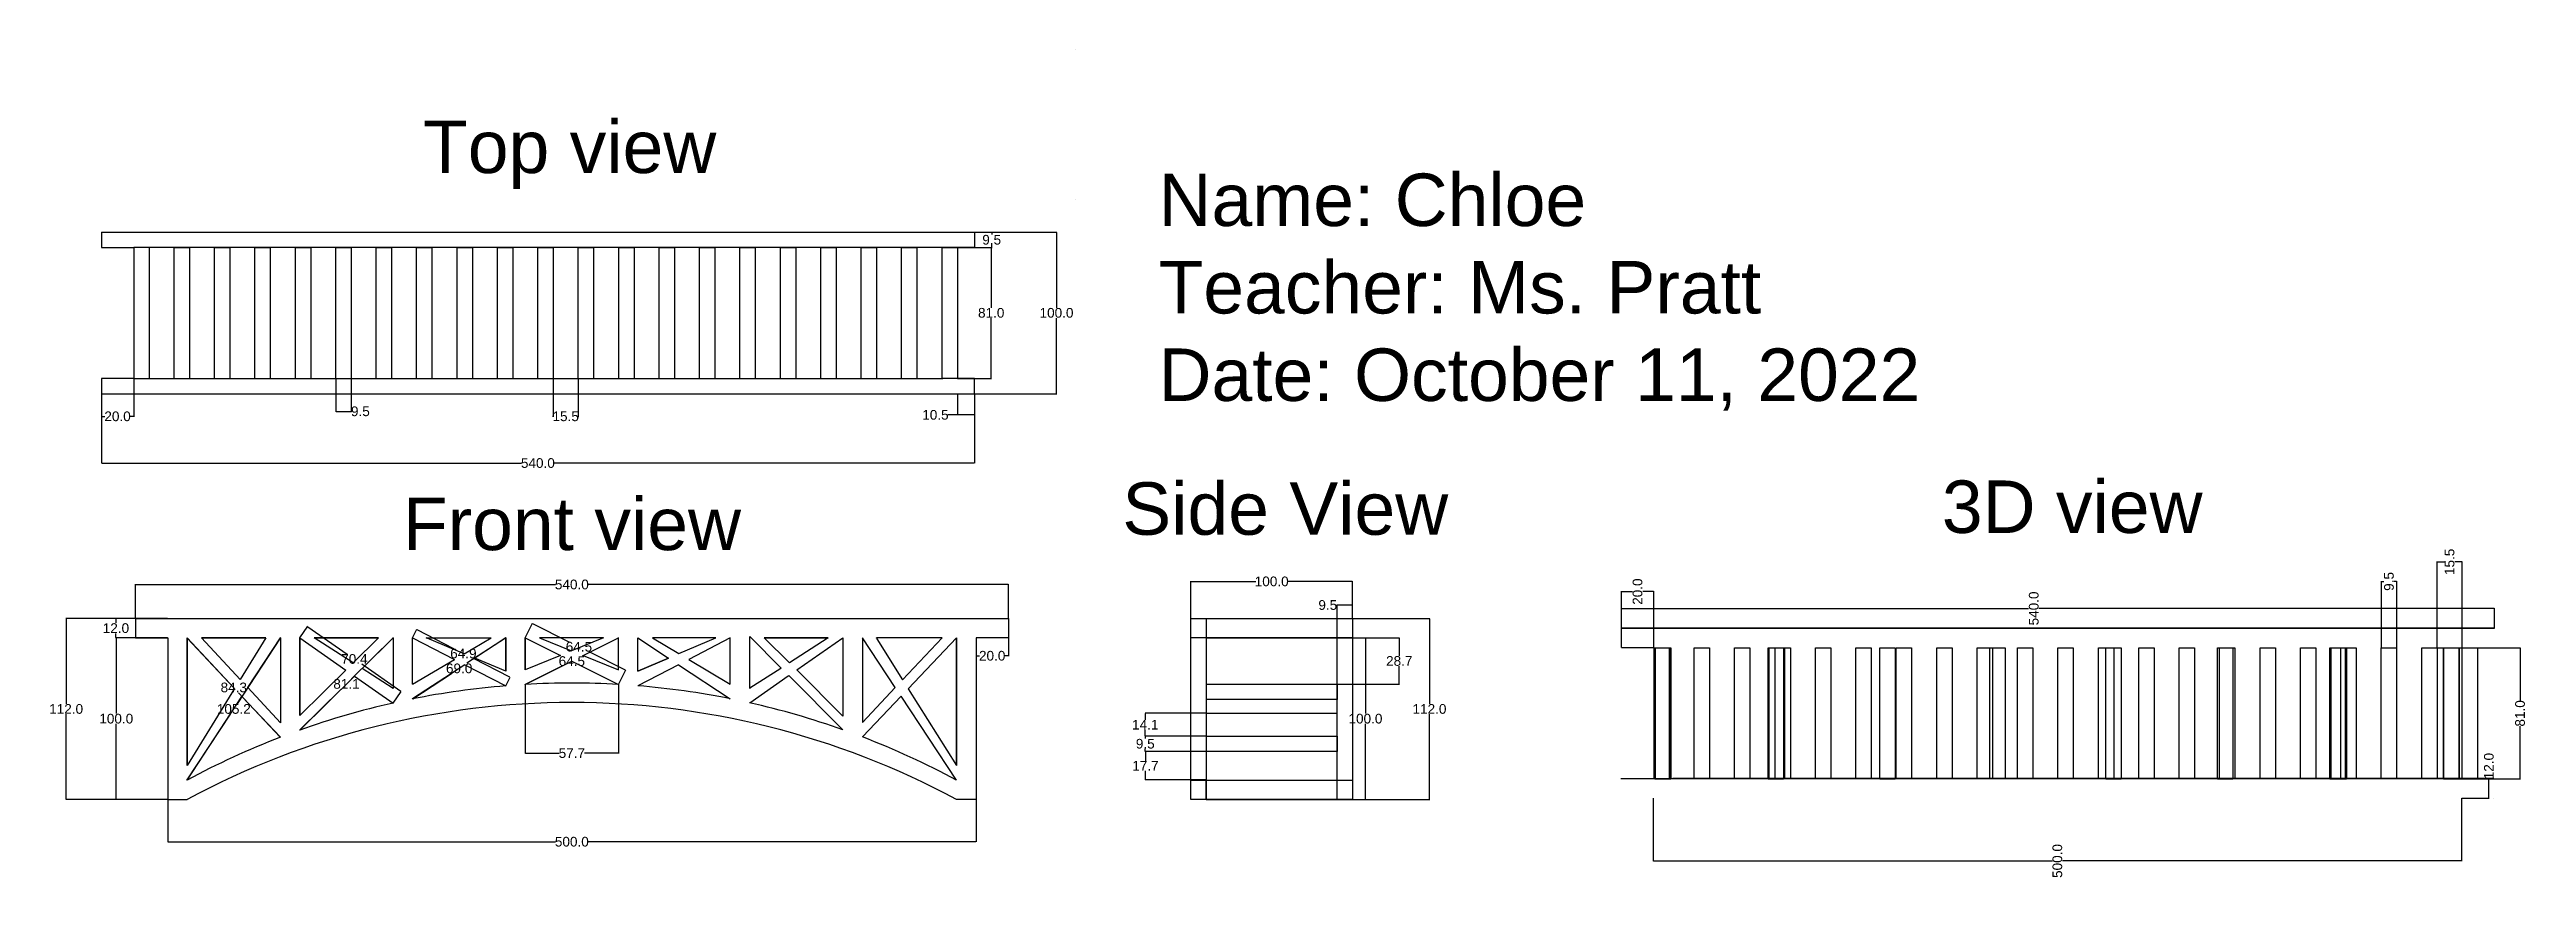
# Model space of a CAD drawing. Header units: millimetres. Extents: x -3 to 1529, y 2 to 514.
import ezdxf

# ---------------------------------------------------------------- set-up
doc = ezdxf.new("R2010")
doc.units = ezdxf.units.MM
doc.header["$MEASUREMENT"] = 0
for name, color, linetype in [('2d', 221, 'Continuous'), ('3d', 151, 'Continuous'), ('dimensions', 7, 'Continuous')]:
    doc.layers.add(name, color=color, linetype=linetype)
doc.styles.get("Standard").update_dxf_attribs({"font": 'Arial.ttf'})
doc.dimstyles.get("Standard").update_dxf_attribs({"dimtxt": 6, "dimasz": 0.18, "dimexe": 0.18, "dimexo": 0.0625, "dimgap": 0.09, "dimtad": 0, "dimtih": 1, "dimtoh": 1, "dimdec": 1, "dimzin": 0, "dimdsep": 46, "dimtxsty": 'Standard', "dimcen": 0.09, "dimadec": 0, "dimazin": 0, "dimtfac": 1, "dimtdec": 1, "dimtofl": 0, "dimtmove": 0, "dimatfit": 3, "dimfxl": 1, "dimtolj": 1, "dimtzin": 0, "dimarcsym": 0})

msp = doc.modelspace()

# ---------------------------------------------------------------- texts
at = {"layer": '2d'}
for s, p in [('Top view', (227.96, 437.49)), ('Side View', (660.5, 213.77)), ('Front view', (215.55, 204.28))]:
    msp.add_text(s, height=32.45, dxfattribs=at).set_placement(p)
at = {"layer": '3d'}
msp.add_text('3D view', height=32.45, dxfattribs=at).set_placement((1167.44, 214.89))
at = {"layer": '3d', "insert": (682.91, 437.17), "char_height": 32.4502, "attachment_point": 1}
msp.add_mtext_dynamic_manual_height_columns('Name: Chloe\\PTeacher: Ms. Pratt^JDate: October 11, 2022', width=518.6699, gutter_width=162.25, heights=[0], dxfattribs=at)

# ---------------------------------------------------------------- blocks, each defined once
blk = doc.blocks.new('*D1')
at = {"layer": 'Defpoints', "color": 0, "transparency": 16777216}
for p in [(569, 401), (569, 391.5), (579.7, 391.5)]:
    blk.add_point(p, dxfattribs=at)
at = {"layer": 'dimensions', "color": 0, "lineweight": -2, "transparency": 16777216}
for p, q in [((569.1, 401), (579.9, 401)), ((579.7, 400.8), (579.7, 399.4)), ((569.1, 391.5), (579.9, 391.5)), ((579.7, 391.7), (579.7, 393.1))]:
    blk.add_line(p, q, dxfattribs=at)
at = {"layer": 'dimensions', "color": 0, "transparency": 16777216}
for points in [[(579.6, 400.8), (579.7, 400.8), (579.7, 401)], [(579.6, 391.7), (579.7, 391.7), (579.7, 391.5)]]:
    blk.add_solid(points, dxfattribs=at)
at = {"layer": 'dimensions', "color": 0, "transparency": 16777216, "insert": (579.7, 396.2), "char_height": 6, "attachment_point": 5}
blk.add_mtext('\\A1;9.5', dxfattribs=at)
blk = doc.blocks.new('*D2')
at = {"layer": 'Defpoints', "color": 0, "transparency": 16777216}
for p in [(558.5, 391.5), (558.5, 310.5), (579.4, 310.5)]:
    blk.add_point(p, dxfattribs=at)
at = {"layer": 'dimensions', "color": 0, "lineweight": -2, "transparency": 16777216}
for p, q in [((558.6, 391.5), (579.6, 391.5)), ((579.4, 391.3), (579.4, 354.1)), ((579.4, 310.7), (579.4, 347.8)), ((558.6, 310.5), (579.6, 310.5))]:
    blk.add_line(p, q, dxfattribs=at)
at = {"layer": 'dimensions', "color": 0, "transparency": 16777216}
for points in [[(579.4, 391.3), (579.5, 391.3), (579.4, 391.5)], [(579.4, 310.7), (579.5, 310.7), (579.4, 310.5)]]:
    blk.add_solid(points, dxfattribs=at)
at = {"layer": 'dimensions', "color": 0, "transparency": 16777216, "insert": (579.4, 351), "char_height": 6, "attachment_point": 5}
blk.add_mtext('\\A1;81.0', dxfattribs=at)
blk = doc.blocks.new('*D3')
at = {"layer": 'Defpoints', "color": 0, "transparency": 16777216}
for p in [(569, 401), (569, 301), (619.8, 301)]:
    blk.add_point(p, dxfattribs=at)
at = {"layer": 'dimensions', "color": 0, "lineweight": -2, "transparency": 16777216}
for p, q in [((569.1, 401), (620, 401)), ((619.8, 400.8), (619.8, 354.1)), ((619.8, 301.2), (619.8, 347.8)), ((569.1, 301), (620, 301))]:
    blk.add_line(p, q, dxfattribs=at)
at = {"layer": 'dimensions', "color": 0, "transparency": 16777216}
for points in [[(619.8, 400.8), (619.9, 400.8), (619.8, 401)], [(619.8, 301.2), (619.9, 301.2), (619.8, 301)]]:
    blk.add_solid(points, dxfattribs=at)
at = {"layer": 'dimensions', "color": 0, "transparency": 16777216, "insert": (619.8, 351), "char_height": 6, "attachment_point": 5}
blk.add_mtext('\\A1;100.0', dxfattribs=at)
blk = doc.blocks.new('*D4')
at = {"layer": 'Defpoints', "color": 0, "transparency": 16777216}
for p in [(558.5, 301), (569, 301), (569, 287.9)]:
    blk.add_point(p, dxfattribs=at)
at = {"layer": 'dimensions', "color": 0, "lineweight": -2, "transparency": 16777216}
for p, q in [((558.5, 300.9), (558.5, 287.7)), ((569, 300.9), (569, 287.7)), ((558.5, 287.9), (552.6, 287.9)), ((568.8, 287.9), (558.7, 287.9))]:
    blk.add_line(p, q, dxfattribs=at)
at = {"layer": 'dimensions', "color": 0, "transparency": 16777216}
for points in [[(558.7, 287.9), (558.7, 287.9), (558.5, 287.9)], [(568.8, 287.9), (568.8, 287.9), (569, 287.9)]]:
    blk.add_solid(points, dxfattribs=at)
at = {"layer": 'dimensions', "color": 0, "transparency": 16777216, "insert": (544.9, 287.9), "char_height": 6, "attachment_point": 5}
blk.add_mtext('\\A1;10.5', dxfattribs=at)
blk = doc.blocks.new('*D5')
at = {"layer": 'Defpoints', "color": 0, "transparency": 16777216}
for p in [(29, 310.5), (49, 310.5), (49, 287)]:
    blk.add_point(p, dxfattribs=at)
at = {"layer": 'dimensions', "color": 0, "lineweight": -2, "transparency": 16777216}
for p, q in [((29, 310.4), (29, 286.8)), ((49, 310.4), (49, 286.8)), ((29.2, 287), (31.1, 287)), ((48.8, 287), (46.9, 287))]:
    blk.add_line(p, q, dxfattribs=at)
at = {"layer": 'dimensions', "color": 0, "transparency": 16777216}
for points in [[(29.2, 287.1), (29.2, 287), (29, 287)], [(48.8, 287.1), (48.8, 287), (49, 287)]]:
    blk.add_solid(points, dxfattribs=at)
at = {"layer": 'dimensions', "color": 0, "transparency": 16777216, "insert": (39, 287), "char_height": 6, "attachment_point": 5}
blk.add_mtext('\\A1;20.0', dxfattribs=at)
blk = doc.blocks.new('*D6')
at = {"layer": 'Defpoints', "color": 0, "transparency": 16777216}
for p in [(29, 301), (569, 301), (569, 258.1)]:
    blk.add_point(p, dxfattribs=at)
at = {"layer": 'dimensions', "color": 0, "lineweight": -2, "transparency": 16777216}
for p, q in [((29, 300.9), (29, 258)), ((569, 300.9), (569, 258)), ((29.2, 258.1), (288.8, 258.1)), ((568.8, 258.1), (309.2, 258.1))]:
    blk.add_line(p, q, dxfattribs=at)
at = {"layer": 'dimensions', "color": 0, "transparency": 16777216}
for points in [[(29.2, 258.2), (29.2, 258.1), (29, 258.1)], [(568.8, 258.2), (568.8, 258.1), (569, 258.1)]]:
    blk.add_solid(points, dxfattribs=at)
at = {"layer": 'dimensions', "color": 0, "transparency": 16777216, "insert": (299, 258.1), "char_height": 6, "attachment_point": 5}
blk.add_mtext('\\A1;540.0', dxfattribs=at)
blk = doc.blocks.new('*D7')
at = {"layer": 'Defpoints', "color": 0, "transparency": 16777216}
for p in [(308.5, 310.5), (324, 310.5), (324, 287)]:
    blk.add_point(p, dxfattribs=at)
at = {"layer": 'dimensions', "color": 0, "lineweight": -2, "transparency": 16777216}
for p, q in [((308.5, 310.4), (308.5, 286.8)), ((324, 310.4), (324, 286.8)), ((308.3, 287), (308.1, 287)), ((324.2, 287), (324.4, 287))]:
    blk.add_line(p, q, dxfattribs=at)
at = {"layer": 'dimensions', "color": 0, "transparency": 16777216}
for points in [[(308.3, 287), (308.3, 287), (308.5, 287)], [(324.2, 287), (324.2, 287), (324, 287)]]:
    blk.add_solid(points, dxfattribs=at)
at = {"layer": 'dimensions', "color": 0, "transparency": 16777216, "insert": (316.2, 287), "char_height": 6, "attachment_point": 5}
blk.add_mtext('\\A1;15.5', dxfattribs=at)
blk = doc.blocks.new('*D8')
at = {"layer": 'Defpoints', "color": 0, "transparency": 16777216}
for p in [(174, 310.5), (183.5, 310.5), (183.5, 290.1)]:
    blk.add_point(p, dxfattribs=at)
at = {"layer": 'dimensions', "color": 0, "lineweight": -2, "transparency": 16777216}
for p, q in [((174, 310.4), (174, 289.9)), ((183.5, 310.4), (183.5, 289.9)), ((174.2, 290.1), (183.3, 290.1)), ((183.5, 290.1), (183.7, 290.1))]:
    blk.add_line(p, q, dxfattribs=at)
at = {"layer": 'dimensions', "color": 0, "transparency": 16777216}
for points in [[(174.2, 290.1), (174.2, 290), (174, 290.1)], [(183.3, 290.1), (183.3, 290), (183.5, 290.1)]]:
    blk.add_solid(points, dxfattribs=at)
at = {"layer": 'dimensions', "color": 0, "transparency": 16777216, "insert": (189.2, 290.1), "char_height": 6, "attachment_point": 5}
blk.add_mtext('\\A1;9.5', dxfattribs=at)
blk = doc.blocks.new('*D9')
at = {"layer": 'Defpoints', "color": 0, "transparency": 16777216}
for p in [(50, 162), (38, 150), (50, 150)]:
    blk.add_point(p, dxfattribs=at)
at = {"layer": 'dimensions', "color": 0, "lineweight": -2, "transparency": 16777216}
for p, q in [((49.9, 162), (37.8, 162)), ((38, 161.8), (38, 159.2)), ((49.9, 150), (37.8, 150)), ((38, 150.2), (38, 152.8))]:
    blk.add_line(p, q, dxfattribs=at)
at = {"layer": 'dimensions', "color": 0, "transparency": 16777216}
for points in [[(38, 161.8), (38.1, 161.8), (38, 162)], [(38, 150.2), (38.1, 150.2), (38, 150)]]:
    blk.add_solid(points, dxfattribs=at)
at = {"layer": 'dimensions', "color": 0, "transparency": 16777216, "insert": (38, 156), "char_height": 6, "attachment_point": 5}
blk.add_mtext('\\A1;12.0', dxfattribs=at)
blk = doc.blocks.new('*D10')
at = {"layer": 'Defpoints', "color": 0, "transparency": 16777216}
for p in [(70, 150), (38.2, 50), (70, 50)]:
    blk.add_point(p, dxfattribs=at)
at = {"layer": 'dimensions', "color": 0, "lineweight": -2, "transparency": 16777216}
for p, q in [((69.9, 150), (38, 150)), ((38.2, 149.8), (38.2, 103.2)), ((38.2, 50.2), (38.2, 96.8)), ((69.9, 50), (38, 50))]:
    blk.add_line(p, q, dxfattribs=at)
at = {"layer": 'dimensions', "color": 0, "transparency": 16777216}
for points in [[(38.2, 149.8), (38.2, 149.8), (38.2, 150)], [(38.2, 50.2), (38.2, 50.2), (38.2, 50)]]:
    blk.add_solid(points, dxfattribs=at)
at = {"layer": 'dimensions', "color": 0, "transparency": 16777216, "insert": (38.2, 100), "char_height": 6, "attachment_point": 5}
blk.add_mtext('\\A1;100.0', dxfattribs=at)
blk = doc.blocks.new('*D11')
at = {"layer": 'Defpoints', "color": 0, "transparency": 16777216}
for p in [(7.2, 162), (70, 162), (70, 50)]:
    blk.add_point(p, dxfattribs=at)
at = {"layer": 'dimensions', "color": 0, "lineweight": -2, "transparency": 16777216}
for p, q in [((69.9, 162), (7, 162)), ((7.2, 161.8), (7.2, 109.2)), ((7.2, 50.2), (7.2, 102.8)), ((69.9, 50), (7, 50))]:
    blk.add_line(p, q, dxfattribs=at)
at = {"layer": 'dimensions', "color": 0, "transparency": 16777216}
for points in [[(7.1, 161.8), (7.2, 161.8), (7.2, 162)], [(7.1, 50.2), (7.2, 50.2), (7.2, 50)]]:
    blk.add_solid(points, dxfattribs=at)
at = {"layer": 'dimensions', "color": 0, "transparency": 16777216, "insert": (7.2, 106), "char_height": 6, "attachment_point": 5}
blk.add_mtext('\\A1;112.0', dxfattribs=at)
blk = doc.blocks.new('*D12')
at = {"layer": 'Defpoints', "color": 0, "transparency": 16777216}
for p in [(70, 50), (570, 50), (570, 23.9)]:
    blk.add_point(p, dxfattribs=at)
at = {"layer": 'dimensions', "color": 0, "lineweight": -2, "transparency": 16777216}
for p, q in [((70, 49.9), (70, 23.8)), ((570, 49.9), (570, 23.8)), ((70.2, 23.9), (309.8, 23.9)), ((569.8, 23.9), (330.2, 23.9))]:
    blk.add_line(p, q, dxfattribs=at)
at = {"layer": 'dimensions', "color": 0, "transparency": 16777216}
for points in [[(70.2, 24), (70.2, 23.9), (70, 23.9)], [(569.8, 24), (569.8, 23.9), (570, 23.9)]]:
    blk.add_solid(points, dxfattribs=at)
at = {"layer": 'dimensions', "color": 0, "transparency": 16777216, "insert": (320, 23.9), "char_height": 6, "attachment_point": 5}
blk.add_mtext('\\A1;500.0', dxfattribs=at)
blk = doc.blocks.new('*D13')
at = {"layer": 'Defpoints', "color": 0, "transparency": 16777216}
for p in [(590, 183), (50, 162), (590, 162)]:
    blk.add_point(p, dxfattribs=at)
at = {"layer": 'dimensions', "color": 0, "lineweight": -2, "transparency": 16777216}
for p, q in [((50, 162.1), (50, 183.2)), ((50.2, 183), (309.8, 183)), ((589.8, 183), (330.2, 183)), ((590, 162.1), (590, 183.2))]:
    blk.add_line(p, q, dxfattribs=at)
at = {"layer": 'dimensions', "color": 0, "transparency": 16777216}
for points in [[(50.2, 183), (50.2, 182.9), (50, 183)], [(589.8, 183), (589.8, 182.9), (590, 183)]]:
    blk.add_solid(points, dxfattribs=at)
at = {"layer": 'dimensions', "color": 0, "transparency": 16777216, "insert": (320, 183), "char_height": 6, "attachment_point": 5}
blk.add_mtext('\\A1;540.0', dxfattribs=at)
blk = doc.blocks.new('*D14')
at = {"layer": 'Defpoints', "color": 0, "transparency": 16777216}
for p in [(570, 150), (590, 150), (590, 138.9)]:
    blk.add_point(p, dxfattribs=at)
at = {"layer": 'dimensions', "color": 0, "lineweight": -2, "transparency": 16777216}
for p, q in [((570, 149.9), (570, 138.7)), ((570.2, 138.9), (572.1, 138.9)), ((589.8, 138.9), (587.9, 138.9)), ((590, 149.9), (590, 138.7))]:
    blk.add_line(p, q, dxfattribs=at)
at = {"layer": 'dimensions', "color": 0, "transparency": 16777216}
for points in [[(570.2, 138.9), (570.2, 138.8), (570, 138.9)], [(589.8, 138.9), (589.8, 138.8), (590, 138.9)]]:
    blk.add_solid(points, dxfattribs=at)
at = {"layer": 'dimensions', "color": 0, "transparency": 16777216, "insert": (580, 138.9), "char_height": 6, "attachment_point": 5}
blk.add_mtext('\\A1;20.0', dxfattribs=at)
blk = doc.blocks.new('*D15')
at = {"layer": 'Defpoints', "color": 0, "transparency": 16777216}
for p in [(291.1, 121.2), (348.9, 121.2), (348.9, 78.7)]:
    blk.add_point(p, dxfattribs=at)
at = {"layer": 'dimensions', "color": 0, "lineweight": -2, "transparency": 16777216}
for p, q in [((291.1, 121.1), (291.1, 78.5)), ((348.9, 121.1), (348.9, 78.5)), ((291.3, 78.7), (312.1, 78.7)), ((348.7, 78.7), (327.9, 78.7))]:
    blk.add_line(p, q, dxfattribs=at)
at = {"layer": 'dimensions', "color": 0, "transparency": 16777216}
for points in [[(291.3, 78.7), (291.3, 78.7), (291.1, 78.7)], [(348.7, 78.7), (348.7, 78.7), (348.9, 78.7)]]:
    blk.add_solid(points, dxfattribs=at)
at = {"layer": 'dimensions', "color": 0, "transparency": 16777216, "insert": (320, 78.7), "char_height": 6, "attachment_point": 5}
blk.add_mtext('\\A1;57.7', dxfattribs=at)
blk = doc.blocks.new('*D16')
at = {"layer": 'Defpoints', "color": 0, "transparency": 16777216}
for p in [(793.4, 170.3), (793.4, 162, 41.3), (802.9, 162, 41.3)]:
    blk.add_point(p, dxfattribs=at)
at = {"layer": 'dimensions', "color": 0, "lineweight": -2, "transparency": 16777216}
for p, q in [((793.4, 170.3), (793.2, 170.3)), ((793.4, 162.1), (793.4, 170.5)), ((802.7, 170.3), (793.6, 170.3)), ((802.9, 162.1), (802.9, 170.5))]:
    blk.add_line(p, q, dxfattribs=at)
at = {"layer": 'dimensions', "color": 0, "transparency": 16777216}
for points in [[(793.6, 170.3), (793.6, 170.3), (793.4, 170.3)], [(802.7, 170.3), (802.7, 170.3), (802.9, 170.3)]]:
    blk.add_solid(points, dxfattribs=at)
at = {"layer": 'dimensions', "color": 0, "transparency": 16777216, "insert": (787.6, 170.3), "char_height": 6, "attachment_point": 5}
blk.add_mtext('\\A1;9.5', dxfattribs=at)
blk = doc.blocks.new('*D17')
at = {"layer": 'Defpoints', "color": 0, "transparency": 16777216}
for p in [(802.9, 184.9), (702.9, 162, 41.3), (802.9, 162, 41.3)]:
    blk.add_point(p, dxfattribs=at)
at = {"layer": 'dimensions', "color": 0, "lineweight": -2, "transparency": 16777216}
for p, q in [((702.9, 162.1), (702.9, 185)), ((703.1, 184.9), (743, 184.9)), ((802.7, 184.9), (762.8, 184.9)), ((802.9, 162.1), (802.9, 185))]:
    blk.add_line(p, q, dxfattribs=at)
at = {"layer": 'dimensions', "color": 0, "transparency": 16777216}
for points in [[(703.1, 184.9), (703.1, 184.8), (702.9, 184.9)], [(802.7, 184.9), (802.7, 184.8), (802.9, 184.9)]]:
    blk.add_solid(points, dxfattribs=at)
at = {"layer": 'dimensions', "color": 0, "transparency": 16777216, "insert": (752.9, 184.9), "char_height": 6, "attachment_point": 5}
blk.add_mtext('\\A1;100.0', dxfattribs=at)
blk = doc.blocks.new('*D18')
at = {"layer": 'Defpoints', "color": 0, "transparency": 16777216}
for p in [(793.4, 162, 41.3), (793.4, 50, 41.3), (850.5, 50)]:
    blk.add_point(p, dxfattribs=at)
at = {"layer": 'dimensions', "color": 0, "lineweight": -2, "transparency": 16777216}
for p, q in [((793.5, 162), (850.7, 162)), ((850.5, 161.8), (850.5, 109.2)), ((850.5, 50.2), (850.5, 102.8)), ((793.5, 50), (850.7, 50))]:
    blk.add_line(p, q, dxfattribs=at)
at = {"layer": 'dimensions', "color": 0, "transparency": 16777216}
for points in [[(850.5, 161.8), (850.6, 161.8), (850.5, 162)], [(850.5, 50.2), (850.6, 50.2), (850.5, 50)]]:
    blk.add_solid(points, dxfattribs=at)
at = {"layer": 'dimensions', "color": 0, "transparency": 16777216, "insert": (850.5, 106), "char_height": 6, "attachment_point": 5}
blk.add_mtext('\\A1;112.0', dxfattribs=at)
blk = doc.blocks.new('*D19')
at = {"layer": 'Defpoints', "color": 0, "transparency": 16777216}
for p in [(802.9, 150, 41.3), (802.9, 50), (810.9, 50)]:
    blk.add_point(p, dxfattribs=at)
at = {"layer": 'dimensions', "color": 0, "lineweight": -2, "transparency": 16777216}
for p, q in [((803, 150), (811.1, 150)), ((810.9, 149.8), (810.9, 103.2)), ((810.9, 50.2), (810.9, 96.8)), ((803, 50), (811.1, 50))]:
    blk.add_line(p, q, dxfattribs=at)
at = {"layer": 'dimensions', "color": 0, "transparency": 16777216}
for points in [[(810.9, 149.8), (811, 149.8), (810.9, 150)], [(810.9, 50.2), (811, 50.2), (810.9, 50)]]:
    blk.add_solid(points, dxfattribs=at)
at = {"layer": 'dimensions', "color": 0, "transparency": 16777216, "insert": (810.9, 100), "char_height": 6, "attachment_point": 5}
blk.add_mtext('\\A1;100.0', dxfattribs=at)
blk = doc.blocks.new('*D20')
at = {"layer": 'Defpoints', "color": 0, "transparency": 16777216}
for p in [(793.4, 150.1), (793.4, 121.4), (831.8, 121.4)]:
    blk.add_point(p, dxfattribs=at)
at = {"layer": 'dimensions', "color": 0, "lineweight": -2, "transparency": 16777216}
for p, q in [((793.5, 150.1), (832, 150.1)), ((831.8, 149.9), (831.8, 138.9)), ((831.8, 121.5), (831.8, 132.6)), ((793.5, 121.4), (832, 121.4))]:
    blk.add_line(p, q, dxfattribs=at)
at = {"layer": 'dimensions', "color": 0, "transparency": 16777216}
for points in [[(831.8, 149.9), (831.9, 149.9), (831.8, 150.1)], [(831.8, 121.5), (831.9, 121.5), (831.8, 121.4)]]:
    blk.add_solid(points, dxfattribs=at)
at = {"layer": 'dimensions', "color": 0, "transparency": 16777216, "insert": (831.8, 135.7), "char_height": 6, "attachment_point": 5}
blk.add_mtext('\\A1;28.7', dxfattribs=at)
blk = doc.blocks.new('*D21')
at = {"layer": 'Defpoints', "color": 0, "transparency": 16777216}
for p in [(712.4, 79.8), (674.8, 62.1), (712.4, 62.1)]:
    blk.add_point(p, dxfattribs=at)
at = {"layer": 'dimensions', "color": 0, "lineweight": -2, "transparency": 16777216}
for p, q in [((712.3, 79.8), (674.7, 79.8)), ((674.8, 79.6), (674.8, 74)), ((712.3, 62.1), (674.7, 62.1)), ((674.8, 62.2), (674.8, 67.8))]:
    blk.add_line(p, q, dxfattribs=at)
at = {"layer": 'dimensions', "color": 0, "transparency": 16777216}
for points in [[(674.8, 79.6), (674.9, 79.6), (674.8, 79.8)], [(674.8, 62.2), (674.9, 62.2), (674.8, 62.1)]]:
    blk.add_solid(points, dxfattribs=at)
at = {"layer": 'dimensions', "color": 0, "transparency": 16777216, "insert": (674.8, 70.9), "char_height": 6, "attachment_point": 5}
blk.add_mtext('\\A1;17.7', dxfattribs=at)
blk = doc.blocks.new('*D22')
at = {"layer": 'Defpoints', "color": 0, "transparency": 16777216}
for p in [(674.7, 79.8), (712.4, 89.3), (712.4, 79.8)]:
    blk.add_point(p, dxfattribs=at)
at = {"layer": 'dimensions', "color": 0, "lineweight": -2, "transparency": 16777216}
for p, q in [((712.3, 89.3), (674.5, 89.3)), ((712.3, 79.8), (674.5, 79.8)), ((674.7, 89.1), (674.7, 87.7)), ((674.7, 79.9), (674.7, 81.4))]:
    blk.add_line(p, q, dxfattribs=at)
at = {"layer": 'dimensions', "color": 0, "transparency": 16777216}
for points in [[(674.6, 89.1), (674.7, 89.1), (674.7, 89.3)], [(674.6, 79.9), (674.7, 79.9), (674.7, 79.8)]]:
    blk.add_solid(points, dxfattribs=at)
at = {"layer": 'dimensions', "color": 0, "transparency": 16777216, "insert": (674.7, 84.5), "char_height": 6, "attachment_point": 5}
blk.add_mtext('\\A1;9.5', dxfattribs=at)
blk = doc.blocks.new('*D23')
at = {"layer": 'Defpoints', "color": 0, "transparency": 16777216}
for p in [(674.7, 103.4), (712.4, 103.4), (712.4, 89.3)]:
    blk.add_point(p, dxfattribs=at)
at = {"layer": 'dimensions', "color": 0, "lineweight": -2, "transparency": 16777216}
for p, q in [((712.3, 103.4), (674.6, 103.4)), ((674.7, 103.2), (674.7, 99.4)), ((674.7, 89.4), (674.7, 93.2)), ((712.3, 89.3), (674.6, 89.3))]:
    blk.add_line(p, q, dxfattribs=at)
at = {"layer": 'dimensions', "color": 0, "transparency": 16777216}
for points in [[(674.7, 103.2), (674.8, 103.2), (674.7, 103.4)], [(674.7, 89.4), (674.8, 89.4), (674.7, 89.3)]]:
    blk.add_solid(points, dxfattribs=at)
at = {"layer": 'dimensions', "color": 0, "transparency": 16777216, "insert": (674.7, 96.3), "char_height": 6, "attachment_point": 5}
blk.add_mtext('\\A1;14.1', dxfattribs=at)
blk = doc.blocks.new('*D24')
at = {"layer": 'Defpoints', "color": 0, "transparency": 16777216}
for p in [(1488.9, 62.9), (1505.8, 62.9), (1488.9, 50.9)]:
    blk.add_point(p, dxfattribs=at)
at = {"layer": 'dimensions', "color": 0, "lineweight": -2, "transparency": 16777216}
for p, q in [((1489, 62.9), (1506, 62.9)), ((1505.8, 62.9), (1505.8, 63.1)), ((1505.8, 51.1), (1505.8, 62.8)), ((1489, 50.9), (1506, 50.9))]:
    blk.add_line(p, q, dxfattribs=at)
at = {"layer": 'dimensions', "color": 0, "transparency": 16777216}
for points in [[(1505.8, 62.8), (1505.8, 62.8), (1505.8, 62.9)], [(1505.8, 51.1), (1505.8, 51.1), (1505.8, 50.9)]]:
    blk.add_solid(points, dxfattribs=at)
at = {"layer": 'dimensions', "color": 0, "transparency": 16777216, "insert": (1505.8, 70.7), "char_height": 6, "attachment_point": 5, "rotation": 90}
blk.add_mtext('\\A1;12.0', dxfattribs=at)
blk = doc.blocks.new('*D25')
at = {"layer": 'Defpoints', "color": 0, "transparency": 16777216}
for p in [(1489.3, 143.8, 7.8), (1525.1, 143.8), (1487.2, 62.8, 1.8)]:
    blk.add_point(p, dxfattribs=at)
at = {"layer": 'dimensions', "color": 0, "lineweight": -2, "transparency": 16777216}
for p, q in [((1489.4, 143.8), (1525.3, 143.8)), ((1525.1, 143.6), (1525.1, 111.2)), ((1525.1, 63), (1525.1, 95.4)), ((1487.3, 62.8), (1525.3, 62.8))]:
    blk.add_line(p, q, dxfattribs=at)
at = {"layer": 'dimensions', "color": 0, "transparency": 16777216}
for points in [[(1525.1, 143.6), (1525.1, 143.6), (1525.1, 143.8)], [(1525.1, 63), (1525.1, 63), (1525.1, 62.8)]]:
    blk.add_solid(points, dxfattribs=at)
at = {"layer": 'dimensions', "color": 0, "transparency": 16777216, "insert": (1525.1, 103.3), "char_height": 6, "attachment_point": 5, "rotation": 90}
blk.add_mtext('\\A1;81.0', dxfattribs=at)
blk = doc.blocks.new('*D26')
at = {"layer": 'Defpoints', "color": 0, "transparency": 16777216}
for p in [(988.9, 50.9), (1488.9, 50.9), (1488.9, 12)]:
    blk.add_point(p, dxfattribs=at)
at = {"layer": 'dimensions', "color": 0, "lineweight": -2, "transparency": 16777216}
for p, q in [((988.9, 50.9), (988.9, 11.9)), ((1488.9, 50.9), (1488.9, 11.9)), ((989.1, 12), (1235.8, 12)), ((1488.8, 12), (1242.1, 12))]:
    blk.add_line(p, q, dxfattribs=at)
at = {"layer": 'dimensions', "color": 0, "transparency": 16777216}
for points in [[(989.1, 12), (989.1, 12.1), (988.9, 12)], [(1488.8, 12), (1488.8, 12.1), (1488.9, 12)]]:
    blk.add_solid(points, dxfattribs=at)
at = {"layer": 'dimensions', "color": 0, "transparency": 16777216, "insert": (1238.9, 12), "char_height": 6, "attachment_point": 5, "rotation": 90}
blk.add_mtext('\\A1;500.0', dxfattribs=at)
blk = doc.blocks.new('*D27')
at = {"layer": 'Defpoints', "color": 0, "transparency": 16777216}
for p in [(1489.3, 197), (1473.8, 143.9, 0.4), (1489.3, 143.9, 0.4)]:
    blk.add_point(p, dxfattribs=at)
at = {"layer": 'dimensions', "color": 0, "lineweight": -2, "transparency": 16777216}
for p, q in [((1473.8, 144), (1473.8, 197.2)), ((1473.9, 197), (1478.3, 197)), ((1489.1, 197), (1484.7, 197)), ((1489.3, 144), (1489.3, 197.2))]:
    blk.add_line(p, q, dxfattribs=at)
at = {"layer": 'dimensions', "color": 0, "transparency": 16777216}
for points in [[(1473.9, 197), (1473.9, 197.1), (1473.8, 197)], [(1489.1, 197), (1489.1, 197.1), (1489.3, 197)]]:
    blk.add_solid(points, dxfattribs=at)
at = {"layer": 'dimensions', "color": 0, "transparency": 16777216, "insert": (1481.5, 197), "char_height": 6, "attachment_point": 5, "rotation": 90}
blk.add_mtext('\\A1;15.5', dxfattribs=at)
blk = doc.blocks.new('*D28')
at = {"layer": 'Defpoints', "color": 0, "transparency": 16777216}
for p in [(1448.8, 184.9), (1439.3, 143.9, 0.4), (1448.8, 143.9, 0.4)]:
    blk.add_point(p, dxfattribs=at)
at = {"layer": 'dimensions', "color": 0, "lineweight": -2, "transparency": 16777216}
for p, q in [((1439.3, 144), (1439.3, 185.1)), ((1439.4, 184.9), (1440.9, 184.9)), ((1448.6, 184.9), (1447.2, 184.9)), ((1448.8, 144), (1448.8, 185.1))]:
    blk.add_line(p, q, dxfattribs=at)
at = {"layer": 'dimensions', "color": 0, "transparency": 16777216}
for points in [[(1439.4, 184.9), (1439.4, 185), (1439.3, 184.9)], [(1448.6, 184.9), (1448.6, 185), (1448.8, 184.9)]]:
    blk.add_solid(points, dxfattribs=at)
at = {"layer": 'dimensions', "color": 0, "transparency": 16777216, "insert": (1444, 184.9), "char_height": 6, "attachment_point": 5, "rotation": 90}
blk.add_mtext('\\A1;9.5', dxfattribs=at)
blk = doc.blocks.new('*D29')
at = {"layer": 'Defpoints', "color": 0, "transparency": 16777216}
for p in [(989.2, 178.6), (969.2, 144, 0.5), (989.2, 144, 0.5)]:
    blk.add_point(p, dxfattribs=at)
at = {"layer": 'dimensions', "color": 0, "lineweight": -2, "transparency": 16777216}
for p, q in [((969.2, 144), (969.2, 178.8)), ((969.4, 178.6), (976.1, 178.6)), ((989, 178.6), (982.4, 178.6)), ((989.2, 144), (989.2, 178.8))]:
    blk.add_line(p, q, dxfattribs=at)
at = {"layer": 'dimensions', "color": 0, "transparency": 16777216}
for points in [[(969.4, 178.6), (969.4, 178.7), (969.2, 178.6)], [(989, 178.6), (989, 178.7), (989.2, 178.6)]]:
    blk.add_solid(points, dxfattribs=at)
at = {"layer": 'dimensions', "color": 0, "transparency": 16777216, "insert": (979.2, 178.6), "char_height": 6, "attachment_point": 5, "rotation": 90}
blk.add_mtext('\\A1;20.0', dxfattribs=at)
blk = doc.blocks.new('*D30')
at = {"layer": 'Defpoints', "color": 0, "transparency": 16777216}
for p in [(969.2, 156, 0.5), (1509.2, 168.2), (1509.2, 156, 0.5)]:
    blk.add_point(p, dxfattribs=at)
at = {"layer": 'dimensions', "color": 0, "lineweight": -2, "transparency": 16777216}
for p, q in [((969.2, 156), (969.2, 168.4)), ((969.4, 168.2), (1221.1, 168.2)), ((1509, 168.2), (1227.4, 168.2)), ((1509.2, 156), (1509.2, 168.4))]:
    blk.add_line(p, q, dxfattribs=at)
at = {"layer": 'dimensions', "color": 0, "transparency": 16777216}
for points in [[(969.4, 168.2), (969.4, 168.3), (969.2, 168.2)], [(1509, 168.2), (1509, 168.3), (1509.2, 168.2)]]:
    blk.add_solid(points, dxfattribs=at)
at = {"layer": 'dimensions', "color": 0, "transparency": 16777216, "insert": (1224.3, 168.2), "char_height": 6, "attachment_point": 5, "rotation": 90}
blk.add_mtext('\\A1;540.0', dxfattribs=at)
blk = doc.blocks.new('*D47')
at = {"layer": 'Defpoints', "color": 0, "transparency": 16777216}
for p in [(139.7, 150), (139.7, 150), (82, 62)]:
    blk.add_point(p, dxfattribs=at)
at = {"layer": 'dimensions', "color": 0, "lineweight": -2, "transparency": 16777216}
for p, q in [((139.6, 149.8), (112.9, 109.2)), ((139.7, 150), (139.6, 150.1)), ((82.1, 62.2), (108.8, 102.8)), ((81.9, 62), (81.8, 62.1))]:
    blk.add_line(p, q, dxfattribs=at)
at = {"layer": 'dimensions', "color": 0, "transparency": 16777216}
for points in [[(139.6, 149.9), (139.6, 149.8), (139.7, 150)], [(82.1, 62.2), (82.1, 62.1), (82, 62)]]:
    blk.add_solid(points, dxfattribs=at)
at = {"layer": 'dimensions', "color": 0, "transparency": 16777216, "insert": (110.9, 106), "char_height": 6, "attachment_point": 5}
blk.add_mtext('\\A1;105.2', dxfattribs=at)
blk = doc.blocks.new('*D48')
at = {"layer": 'Defpoints', "color": 0, "transparency": 16777216}
for p in [(209.4, 150), (209.4, 150), (151.7, 93)]:
    blk.add_point(p, dxfattribs=at)
at = {"layer": 'dimensions', "color": 0, "lineweight": -2, "transparency": 16777216}
for p, q in [((209.3, 149.9), (183.8, 124.6)), ((209.4, 150), (209.3, 150.1)), ((151.8, 93.1), (177.4, 118.3)), ((151.7, 93), (151.6, 93.1))]:
    blk.add_line(p, q, dxfattribs=at)
at = {"layer": 'dimensions', "color": 0, "transparency": 16777216}
for points in [[(209.3, 149.9), (209.3, 149.9), (209.4, 150)], [(151.8, 93.1), (151.9, 93.1), (151.7, 93)]]:
    blk.add_solid(points, dxfattribs=at)
at = {"layer": 'dimensions', "color": 0, "transparency": 16777216, "insert": (180.6, 121.5), "char_height": 6, "attachment_point": 5}
blk.add_mtext('\\A1;81.1', dxfattribs=at)
blk = doc.blocks.new('*D49')
at = {"layer": 'Defpoints', "color": 0, "transparency": 16777216}
for p in [(151.7, 150), (209.4, 109.7), (214.4, 116.7)]:
    blk.add_point(p, dxfattribs=at)
at = {"layer": 'dimensions', "color": 0, "lineweight": -2, "transparency": 16777216}
for p, q in [((151.7, 150.1), (156.7, 157.2)), ((156.8, 156.9), (181, 140)), ((214.2, 116.8), (190, 133.7)), ((209.5, 109.7), (214.5, 116.9))]:
    blk.add_line(p, q, dxfattribs=at)
at = {"layer": 'dimensions', "color": 0, "transparency": 16777216}
for points in [[(156.8, 157), (156.8, 156.9), (156.6, 157)], [(214.2, 116.8), (214.2, 116.8), (214.4, 116.7)]]:
    blk.add_solid(points, dxfattribs=at)
at = {"layer": 'dimensions', "color": 0, "transparency": 16777216, "insert": (185.5, 136.9), "char_height": 6, "attachment_point": 5}
blk.add_mtext('\\A1;70.4', dxfattribs=at)
blk = doc.blocks.new('*D50')
at = {"layer": 'Defpoints', "color": 0, "transparency": 16777216}
for p in [(82, 150), (139.7, 88.5), (139.7, 88.5)]:
    blk.add_point(p, dxfattribs=at)
at = {"layer": 'dimensions', "color": 0, "lineweight": -2, "transparency": 16777216}
for p, q in [((82, 150), (82.1, 150.1)), ((82.1, 149.9), (107.9, 122.4)), ((139.6, 88.6), (113.8, 116.1)), ((139.8, 88.6), (139.8, 88.6))]:
    blk.add_line(p, q, dxfattribs=at)
at = {"layer": 'dimensions', "color": 0, "transparency": 16777216}
for points in [[(82.1, 149.9), (82.1, 149.8), (82, 150)], [(139.6, 88.7), (139.6, 88.6), (139.7, 88.5)]]:
    blk.add_solid(points, dxfattribs=at)
at = {"layer": 'dimensions', "color": 0, "transparency": 16777216, "insert": (110.9, 119.3), "char_height": 6, "attachment_point": 5}
blk.add_mtext('\\A1;84.3', dxfattribs=at)
blk = doc.blocks.new('*D51')
at = {"layer": 'Defpoints', "color": 0, "transparency": 16777216}
for p in [(279.1, 150), (279.1, 150), (221.4, 112.2)]:
    blk.add_point(p, dxfattribs=at)
at = {"layer": 'dimensions', "color": 0, "lineweight": -2, "transparency": 16777216}
for p, q in [((279, 149.9), (255.1, 134.3)), ((279.1, 150.1), (279, 150.2)), ((221.6, 112.3), (245.5, 128)), ((221.4, 112.3), (221.3, 112.4))]:
    blk.add_line(p, q, dxfattribs=at)
at = {"layer": 'dimensions', "color": 0, "transparency": 16777216}
for points in [[(279, 149.9), (279, 149.9), (279.1, 150)], [(221.6, 112.4), (221.6, 112.3), (221.4, 112.2)]]:
    blk.add_solid(points, dxfattribs=at)
at = {"layer": 'dimensions', "color": 0, "transparency": 16777216, "insert": (250.3, 131.1), "char_height": 6, "attachment_point": 5}
blk.add_mtext('\\A1;69.0', dxfattribs=at)
blk = doc.blocks.new('*D52')
at = {"layer": 'Defpoints', "color": 0, "transparency": 16777216}
for p in [(221.4, 150), (281.8, 125.5), (279.1, 120.3)]:
    blk.add_point(p, dxfattribs=at)
at = {"layer": 'dimensions', "color": 0, "lineweight": -2, "transparency": 16777216}
for p, q in [((221.5, 150.1), (224.2, 155.3)), ((224.2, 155.1), (246.8, 143.5)), ((281.6, 125.6), (259.1, 137.2)), ((279.2, 120.4), (281.9, 125.7))]:
    blk.add_line(p, q, dxfattribs=at)
at = {"layer": 'dimensions', "color": 0, "transparency": 16777216}
for points in [[(224.3, 155.1), (224.2, 155.1), (224.1, 155.2)], [(281.7, 125.6), (281.6, 125.6), (281.8, 125.5)]]:
    blk.add_solid(points, dxfattribs=at)
at = {"layer": 'dimensions', "color": 0, "transparency": 16777216, "insert": (252.9, 140.3), "char_height": 6, "attachment_point": 5}
blk.add_mtext('\\A1;64.9', dxfattribs=at)
blk = doc.blocks.new('*D53')
at = {"layer": 'Defpoints', "color": 0, "transparency": 16777216}
for p in [(348.9, 150), (348.9, 150), (291.1, 121.2)]:
    blk.add_point(p, dxfattribs=at)
at = {"layer": 'dimensions', "color": 0, "lineweight": -2, "transparency": 16777216}
for p, q in [((348.7, 149.9), (326.3, 138.7)), ((348.8, 150.1), (348.8, 150.2)), ((291.3, 121.3), (313.7, 132.4)), ((291.1, 121.2), (291.1, 121.3))]:
    blk.add_line(p, q, dxfattribs=at)
at = {"layer": 'dimensions', "color": 0, "transparency": 16777216}
for points in [[(348.7, 149.9), (348.7, 149.9), (348.9, 150)], [(291.3, 121.3), (291.3, 121.2), (291.1, 121.2)]]:
    blk.add_solid(points, dxfattribs=at)
at = {"layer": 'dimensions', "color": 0, "transparency": 16777216, "insert": (320, 135.6), "char_height": 6, "attachment_point": 5}
blk.add_mtext('\\A1;64.5', dxfattribs=at)
blk = doc.blocks.new('*D54')
at = {"layer": 'Defpoints', "color": 0, "transparency": 16777216}
for p in [(291.1, 150), (353.3, 130.1), (348.9, 121.2)]:
    blk.add_point(p, dxfattribs=at)
at = {"layer": 'dimensions', "color": 0, "lineweight": -2, "transparency": 16777216}
for p, q in [((291.2, 150.1), (295.7, 159.1)), ((295.7, 158.8), (318.1, 147.6)), ((353.1, 130.1), (330.8, 141.3)), ((348.9, 121.2), (353.4, 130.2))]:
    blk.add_line(p, q, dxfattribs=at)
at = {"layer": 'dimensions', "color": 0, "transparency": 16777216}
for points in [[(295.8, 158.8), (295.7, 158.8), (295.6, 158.9)], [(353.2, 130.2), (353.1, 130.1), (353.3, 130.1)]]:
    blk.add_solid(points, dxfattribs=at)
at = {"layer": 'dimensions', "color": 0, "transparency": 16777216, "insert": (324.4, 144.5), "char_height": 6, "attachment_point": 5}
blk.add_mtext('\\A1;64.5', dxfattribs=at)

# ---------------------------------------------------------------- dimensions: what is measured, and where the dimension line sits
at = {"layer": 'dimensions'}
for base, p1, p2, angle, picture, middle in [((579.68, 391.49), (568.99, 400.99), (568.99, 391.49), 90, '*D1', (579.68, 396.24)), ((579.44, 310.49), (558.49, 391.49), (558.49, 310.49), 90, '*D2', (579.44, 350.99)), ((1489.25, 197.04, 112.71), (1473.75, 143.92, 113.08), (1489.25, 143.92, 113.08), 180, '*D27', (1481.5, 197.04, 112.71)), ((989.22, 178.64, 112.71), (969.22, 143.96, 113.18), (989.22, 143.96, 113.18), 180, '*D29', (979.22, 178.64, 112.71)), ((1448.75, 184.93, 112.71), (1439.25, 143.92, 113.08), (1448.75, 143.92, 113.08), 180, '*D28', (1444, 184.93, 112.71)), ((7.15, 162), (70, 50), (70, 162), 90, '*D11', (7.15, 106)), ((38.03, 150), (50, 162), (50, 150), 90, '*D9', (38.03, 156)), ((850.54, 50), (793.4, 162, 41.28), (793.4, 50, 41.28), 90, '*D18', (850.54, 106)), ((38.19, 50), (70, 150), (70, 50), 90, '*D10', (38.19, 100)), ((831.85, 121.36), (793.4, 150.06), (793.4, 121.36), 90, '*D20', (831.85, 135.71)), ((810.93, 50), (802.9, 150, 41.28), (802.9, 50), 90, '*D19', (810.93, 100)), ((1525.11, 143.81, 0.71), (1487.21, 62.81, 2.51), (1489.31, 143.81, 8.51), 90, '*D25', (1525.11, 103.31, 0.71)), ((674.74, 103.36), (712.4, 89.26), (712.4, 103.36), 90, '*D23', (674.74, 96.31)), ((674.85, 62.06), (712.4, 79.76), (712.4, 62.06), 90, '*D21', (674.85, 70.91)), ((674.67, 79.76), (712.4, 89.26), (712.4, 79.76), 90, '*D22', (674.67, 84.51)), ((1505.81, 62.94, 0.71), (1488.93, 50.94, 0.71), (1488.93, 62.94, 0.71), 90, '*D24', (1505.81, 70.71, 0.71)), ((1488.93, 12.04, 0.71), (988.93, 50.94, 0.71), (1488.93, 50.94, 0.71), 180, '*D26', (1238.93, 12.04, 0.71))]:
    dim = msp.add_linear_dim(base=base, p1=p1, p2=p2, angle=angle, dimstyle='Standard', dxfattribs=at)
    dim.commit()
    dim.dimension.update_dxf_attribs({"geometry": picture, "text_midpoint": middle})
for base, p1, p2, angle, picture, middle in [((619.83, 300.99), (568.99, 400.99), (568.99, 300.99), 90, '*D3', (619.83, 350.99)), ((1509.22, 168.24, 112.71), (969.22, 155.96, 113.18), (1509.22, 155.96, 113.18), 180, '*D30', (1224.26, 168.24, 112.71))]:
    dim = msp.add_linear_dim(base=base, p1=p1, p2=p2, angle=angle, dimstyle='Standard', dxfattribs=at)
    dim.commit()
    dim.dimension.update_dxf_attribs({"geometry": picture, "text_midpoint": middle, "dimtype": 160})
for base, p1, p2, picture, middle in [((48.99, 287.02), (28.99, 310.49), (48.99, 310.49), '*D5', (38.99, 287.02)), ((183.49, 290.08), (173.99, 310.49), (183.49, 310.49), '*D8', (189.25, 290.08)), ((323.99, 287.01), (308.49, 310.49), (323.99, 310.49), '*D7', (316.24, 287.01)), ((568.99, 258.13), (28.99, 300.99), (568.99, 300.99), '*D6', (298.99, 258.13)), ((802.9, 184.86), (702.9, 162, 41.28), (802.9, 162, 41.28), '*D17', (752.9, 184.86)), ((793.4, 170.29), (802.9, 162, 41.28), (793.4, 162, 41.28), '*D16', (787.64, 170.29)), ((590, 138.85), (570, 150), (590, 150), '*D14', (580, 138.85)), ((348.86, 78.69), (291.14, 121.17), (348.86, 121.17), '*D15', (320, 78.69)), ((570, 23.94), (70, 50), (570, 50), '*D12', (320, 23.94))]:
    dim = msp.add_linear_dim(base=base, p1=p1, p2=p2, dimstyle='Standard', dxfattribs=at)
    dim.commit()
    dim.dimension.update_dxf_attribs({"geometry": picture, "text_midpoint": middle})
dim = msp.add_linear_dim(base=(568.99, 287.88), p1=(558.49, 300.99), p2=(568.99, 300.99), dimstyle='Standard', dxfattribs=at)
dim.commit()
dim.dimension.update_dxf_attribs({"geometry": '*D4', "text_midpoint": (544.93, 287.88), "dimtype": 160})
for p1, p2, distance, picture, middle in [((50, 162), (590, 162), 20.97, '*D13', (320, 182.97)), ((151.71, 150), (209.43, 109.67), 8.59, '*D49', (185.49, 136.88)), ((221.43, 150), (279.14, 120.33), 5.82, '*D52', (252.95, 140.34)), ((291.14, 150), (348.86, 121.17), 9.95, '*D54', (324.44, 144.48)), ((82, 62), (139.71, 150), 0, '*D47', (110.86, 106)), ((82, 150), (139.71, 88.51), 0, '*D50', (110.86, 119.26)), ((151.714, 92.9543), (209.428, 150), 0, '*D48', (180.571, 121.4771)), ((221.43, 112.23), (279.14, 150), 0, '*D51', (250.28, 131.11)), ((291.14, 121.17), (348.86, 150), 0, '*D53', (320, 135.58))]:
    dim = msp.add_aligned_dim(p1=p1, p2=p2, distance=distance, dimstyle='Standard', dxfattribs=at)
    dim.commit()
    dim.dimension.update_dxf_attribs({"geometry": picture, "text_midpoint": middle})

# ---------------------------------------------------------------- linework, layer by layer
at = {"layer": '2d'}
for p, q in [((28.99, 400.99), (28.99, 391.49)), ((28.99, 400.99), (568.99, 400.99)), ((568.99, 400.99), (568.99, 391.49)), ((28.99, 391.49), (48.99, 391.49)), ((48.99, 391.49), (48.99, 310.49)), ((558.49, 391.49), (48.99, 391.49)), ((48.99, 391.49), (48.99, 310.49)), ((58.49, 391.49), (58.49, 310.49)), ((73.99, 310.49), (73.99, 391.49)), ((73.99, 391.49), (83.49, 391.49)), ((83.49, 391.49), (83.49, 310.49)), ((98.99, 310.49), (98.99, 391.49)), ((98.99, 391.49), (108.49, 391.49)), ((108.49, 391.49), (108.49, 310.49)), ((123.99, 310.49), (123.99, 391.49)), ((123.99, 391.49), (133.49, 391.49)), ((133.49, 391.49), (133.49, 310.49)), ((148.99, 310.49), (148.99, 391.49)), ((148.99, 391.49), (158.49, 391.49)), ((158.49, 391.49), (158.49, 310.49)), ((173.99, 310.49), (173.99, 391.49)), ((173.99, 391.49), (183.49, 391.49)), ((183.49, 391.49), (183.49, 310.49)), ((198.99, 310.49), (198.99, 391.49)), ((198.99, 391.49), (208.49, 391.49)), ((208.49, 391.49), (208.49, 310.49)), ((223.99, 310.49), (223.99, 391.49)), ((223.99, 391.49), (233.49, 391.49)), ((233.49, 391.49), (233.49, 310.49)), ((248.99, 310.49), (248.99, 391.49)), ((248.99, 391.49), (258.49, 391.49)), ((258.49, 391.49), (258.49, 310.49)), ((273.99, 310.49), (273.99, 391.49)), ((273.99, 391.49), (283.49, 391.49)), ((283.49, 391.49), (283.49, 310.49)), ((298.99, 310.49), (298.99, 391.49)), ((298.99, 391.49), (308.49, 391.49)), ((308.49, 391.49), (308.49, 310.49)), ((323.99, 310.49), (323.99, 391.49)), ((323.99, 391.49), (333.49, 391.49)), ((333.49, 391.49), (333.49, 310.49)), ((348.99, 310.49), (348.99, 391.49)), ((348.99, 391.49), (358.49, 391.49)), ((358.49, 391.49), (358.49, 310.49)), ((373.99, 310.49), (373.99, 391.49)), ((373.99, 391.49), (383.49, 391.49)), ((383.49, 391.49), (383.49, 310.49)), ((398.99, 310.49), (398.99, 391.49)), ((398.99, 391.49), (408.49, 391.49)), ((408.49, 391.49), (408.49, 310.49)), ((423.99, 310.49), (423.99, 391.49)), ((423.99, 391.49), (433.49, 391.49)), ((433.49, 391.49), (433.49, 310.49)), ((448.99, 310.49), (448.99, 391.49)), ((448.99, 391.49), (458.49, 391.49)), ((458.49, 391.49), (458.49, 310.49)), ((473.99, 310.49), (473.99, 391.49)), ((473.99, 391.49), (483.49, 391.49)), ((483.49, 391.49), (483.49, 310.49)), ((498.99, 391.49), (508.9, 391.49)), ((498.99, 310.49), (498.99, 391.49)), ((508.49, 391.49), (508.49, 310.49)), ((523.99, 310.49), (523.99, 391.49)), ((523.99, 391.49), (533.49, 391.49)), ((533.49, 391.49), (533.49, 310.49)), ((548.99, 310.49), (548.99, 391.49)), ((548.99, 391.49), (558.49, 391.49)), ((568.99, 391.49), (558.49, 391.49)), ((558.49, 391.49), (558.49, 310.49)), ((48.99, 310.49), (28.99, 310.49)), ((28.99, 310.49), (28.99, 300.99)), ((48.99, 310.49), (549.4, 310.49)), ((58.49, 310.49), (73.99, 310.49)), ((83.49, 310.49), (98.99, 310.49)), ((108.49, 310.49), (123.99, 310.49)), ((133.49, 310.49), (148.99, 310.49)), ((158.49, 310.49), (173.99, 310.49)), ((183.49, 310.49), (198.99, 310.49)), ((208.49, 310.49), (223.99, 310.49)), ((233.49, 310.49), (248.99, 310.49)), ((258.49, 310.49), (273.99, 310.49)), ((283.49, 310.49), (298.99, 310.49)), ((308.49, 310.49), (323.99, 310.49)), ((333.49, 310.49), (348.99, 310.49)), ((358.49, 310.49), (373.99, 310.49)), ((383.49, 310.49), (398.99, 310.49)), ((408.49, 310.49), (423.99, 310.49)), ((433.49, 310.49), (448.99, 310.49)), ((458.49, 310.49), (473.99, 310.49)), ((483.49, 310.49), (499.4, 310.49)), ((558.49, 310.49), (548.99, 310.49)), ((568.99, 310.49), (558.49, 310.49)), ((568.99, 300.99), (568.99, 310.49)), ((28.99, 300.99), (568.99, 300.99)), ((50, 162), (50, 150)), ((50, 162), (590, 162)), ((590, 162), (590, 150)), ((702.9, 162.06), (802.9, 162.06)), ((702.9, 50.06), (702.9, 162.06)), ((702.9, 162.06), (712.4, 162.06)), ((712.4, 162.06), (712.4, 50.06)), ((712.4, 162.06), (712.4, 150.06)), ((793.4, 50.06), (793.4, 162.06)), ((802.9, 162.06), (802.9, 50.06)), ((50, 150), (70, 150)), ((70, 150), (70, 50)), ((82, 150), (82, 71)), ((82, 71), (82, 150)), ((82, 150), (111.4, 118.68)), ((82, 71), (82, 150)), ((91, 150), (130.71, 150)), ((91, 150), (130.71, 150)), ((114.86, 124.29), (91, 150)), ((130.71, 150), (91, 150)), ((130.71, 150), (114.86, 124.29)), ((119.54, 119.25), (139.71, 150)), ((139.71, 150), (139.71, 97.51)), ((139.71, 150), (139.71, 97.51)), ((151.71, 150), (151.71, 101.95)), ((151.71, 101.95), (151.71, 150)), ((151.71, 150), (180.23, 130.08)), ((160.71, 150), (200.43, 150)), ((184.75, 134.54), (160.71, 150)), ((200.43, 150), (160.71, 150)), ((200.43, 150), (184.75, 134.54)), ((190.23, 131.02), (209.43, 150)), ((209.43, 150), (209.43, 118.67)), ((221.43, 121.4), (221.43, 150)), ((221.43, 150), (247.4, 136.65)), ((229.97, 150), (270.14, 150)), ((230.43, 149.81), (229.97, 150)), ((253.38, 140.16), (230.43, 149.81)), ((253.38, 140.16), (270.14, 150)), ((279.14, 150), (259.91, 137.42)), ((279.14, 129.33), (279.14, 150)), ((279.14, 150), (279.14, 129.33)), ((291.14, 150), (291.14, 130.17)), ((291.14, 150), (312.96, 139.1)), ((291.14, 130.17), (291.14, 150)), ((312.96, 139.1), (291.14, 130.17)), ((339.56, 150), (299.99, 150)), ((299.99, 150), (319.87, 141.93)), ((339.56, 150), (299.99, 150)), ((339.56, 150), (319.87, 141.93)), ((326.95, 139.06), (348.86, 150)), ((326.95, 139.06), (348.86, 130.17)), ((348.86, 130.17), (348.86, 150)), ((360.86, 150), (379.84, 137.49)), ((360.86, 129.33), (360.86, 150)), ((369.86, 150), (386.25, 140.24)), ((409, 150), (369.86, 150)), ((369.86, 150), (386.25, 140.24)), ((409, 150), (369.86, 150)), ((386.25, 140.24), (409, 150)), ((418, 150), (392.28, 136.65)), ((418, 121.34), (418, 150)), ((418, 121.34), (418, 150)), ((430, 118.74), (430, 150.87)), ((439, 150), (478.53, 150)), ((478.53, 150), (439, 150)), ((439, 150), (454.65, 134.62)), ((478.53, 150), (454.65, 134.62)), ((459.21, 130.15), (487.71, 150)), ((487.71, 150), (487.71, 102.16)), ((520.05, 119.3), (499.71, 150)), ((499.71, 150), (499.71, 97.73)), ((549, 150), (508.37, 150)), ((549, 150), (508.37, 150)), ((508.71, 149.45), (508.37, 150)), ((508.71, 149.45), (524.61, 124.14)), ((549, 150), (524.61, 124.14)), ((528.11, 118.58), (558, 150)), ((558, 150), (558, 71)), ((558, 71), (558, 150)), ((558, 71), (558, 150)), ((590, 150), (570, 150)), ((570, 150), (570, 50)), ((802.9, 150.06), (702.9, 150.06)), ((712.4, 150.06), (802.9, 150.06)), ((712.4, 150.06), (712.4, 121.36)), ((712.4, 150.06), (712.4, 112.86)), ((712.4, 150.06), (712.4, 89.26)), ((180.23, 130.08), (151.71, 101.95)), ((151.71, 92.95), (185.53, 126.37)), ((185.53, 126.37), (209.43, 109.67)), ((209.43, 118.67), (190.23, 131.02)), ((221.43, 121.4), (247.4, 136.65)), ((253.75, 133.38), (221.43, 112.23)), ((253.75, 133.38), (279.14, 120.33)), ((279.14, 129.33), (259.91, 137.42)), ((291.14, 121.17), (320, 135.58)), ((320, 135.58), (348.86, 121.17)), ((379.84, 137.49), (360.86, 129.33)), ((360.86, 129.33), (379.84, 137.49)), ((386.03, 133.41), (360.86, 120.33)), ((386.03, 133.41), (418, 112.34)), ((392.28, 136.65), (418, 121.34)), ((430, 109.8), (453.9, 126.45)), ((449.19, 131.1), (430.08, 118.8)), ((449.19, 131.1), (449.54, 131.33)), ((453.9, 126.45), (454.21, 126.66)), ((454.21, 126.66), (487.71, 93.16)), ((459.21, 130.15), (487.71, 101.65)), ((111.4, 118.68), (82, 71)), ((82, 62), (115.97, 113.8)), ((115.97, 113.8), (139.71, 88.51)), ((139.71, 97.51), (119.54, 119.25)), ((430.08, 118.8), (430, 118.74)), ((499.71, 88.73), (523.64, 113.88)), ((499.79, 97.73), (520.05, 119.3)), ((558, 62), (523.64, 113.88)), ((528.11, 118.58), (558, 71)), ((712.4, 121.36), (793.4, 121.36)), ((712.4, 112.86), (712.4, 103.36)), ((793.4, 111.86), (712.4, 111.86)), ((793.4, 121.36), (793.4, 111.86)), ((487.71, 102.16), (487.71, 101.65)), ((712.4, 103.36), (793.4, 103.36)), ((712.4, 89.26), (793.4, 89.26)), ((793.4, 79.76), (712.4, 79.76)), ((793.4, 89.26), (793.4, 79.76)), ((712.4, 62.06), (702.9, 62.06)), ((702.9, 62.06), (802.9, 62.06)), ((712.4, 50.06), (712.4, 62.06)), ((70, 50), (82, 50)), ((570, 50), (558, 50)), ((802.9, 50.06), (702.9, 50.06)), ((712.4, 50.06), (793.4, 50.06))]:
    msp.add_line(p, q, dxfattribs=at)
at = {"layer": '2d', "extrusion": (0, 0, -1)}
msp.add_line((430, 150.87), (449.54, 131.33), dxfattribs=at)
at = {"layer": '2d'}
for centre, start, end in [((320, -392.03), 61.70105, 118.29895), ((320, -380.03), 102.72362, 109.58524), ((320, -380.03), 94.66818, 101.32334), ((320, -380.03), 86.70492, 93.29531), ((320, -380.03), 78.7437, 85.33205), ((320, -380.03), 70.48452, 77.34376), ((320, -380.03), 111.04565, 118.29895), ((320, -380.03), 61.70105, 69.02477)]:
    msp.add_arc(centre, 502.03, start, end, dxfattribs=at)
at = {"layer": '3d', "extrusion": (0, -1, 6.12323e-17)}
for p, q in [((631.66, 513.87, 113.18), (631.66, 513.87, 101.18)), ((631.37, 420.86, 112.71), (631.37, 420.86, 100.71)), ((969.22, 155.96, 101.18), (989.22, 155.96, 101.18)), ((969.22, 155.96, 113.18), (1509.22, 155.96, 113.18)), ((989.22, 155.96, 1.18), (1001.22, 155.96, 1.18)), ((1001.22, 155.96, 13.18), (1035.2, 155.96, 64.98)), ((1001.22, 155.96, 101.18), (1030.62, 155.96, 69.85)), ((1049.94, 155.96, 101.18), (1010.22, 155.96, 101.18)), ((1034.08, 155.96, 75.47), (1010.22, 155.96, 101.18)), ((1049.94, 155.96, 101.18), (1034.08, 155.96, 75.47)), ((1035.2, 155.96, 64.98), (1058.94, 155.96, 39.69)), ((1038.77, 155.96, 70.42), (1058.94, 155.96, 101.18)), ((1058.94, 155.96, 48.69), (1038.77, 155.96, 70.42)), ((1058.94, 155.96, 101.18), (1058.94, 155.96, 48.69)), ((1070.94, 155.96, 44.13), (1104.75, 155.96, 77.55)), ((1099.45, 155.96, 81.25), (1070.94, 155.96, 53.13)), ((1070.94, 155.96, 53.13), (1070.94, 155.96, 101.18)), ((1070.94, 155.96, 101.18), (1099.45, 155.96, 81.25)), ((1119.65, 155.96, 101.18), (1079.94, 155.96, 101.18)), ((1103.98, 155.96, 85.72), (1079.94, 155.96, 101.18)), ((1119.65, 155.96, 101.18), (1103.98, 155.96, 85.72)), ((1104.75, 155.96, 77.55), (1128.65, 155.96, 60.85)), ((1109.45, 155.96, 82.2), (1128.65, 155.96, 101.18)), ((1128.65, 155.96, 69.85), (1109.45, 155.96, 82.2)), ((1128.65, 155.96, 101.18), (1128.65, 155.96, 69.85)), ((1140.65, 155.96, 72.57), (1140.65, 155.96, 101.18)), ((1140.65, 155.96, 101.18), (1166.63, 155.96, 87.83)), ((1172.98, 155.96, 84.56), (1140.65, 155.96, 63.4)), ((1140.65, 155.96, 72.57), (1166.63, 155.96, 87.83)), ((1149.19, 155.96, 101.18), (1189.37, 155.96, 101.18)), ((1172.61, 155.96, 91.34), (1149.19, 155.96, 101.18)), ((1172.61, 155.96, 91.34), (1189.37, 155.96, 101.18)), ((1172.98, 155.96, 84.56), (1198.37, 155.96, 71.51)), ((1198.37, 155.96, 101.18), (1179.14, 155.96, 88.59)), ((1198.37, 155.96, 80.51), (1179.14, 155.96, 88.59)), ((1198.37, 155.96, 101.18), (1198.37, 155.96, 80.51)), ((1210.37, 155.96, 101.18), (1210.37, 155.96, 81.35)), ((1210.37, 155.96, 72.35), (1239.22, 155.96, 86.76)), ((1210.37, 155.96, 101.18), (1232.18, 155.96, 90.28)), ((1232.18, 155.96, 90.28), (1210.37, 155.96, 81.35)), ((1258.78, 155.96, 101.18), (1219.21, 155.96, 101.18)), ((1219.21, 155.96, 101.18), (1239.09, 155.96, 93.11)), ((1258.78, 155.96, 101.18), (1239.09, 155.96, 93.11)), ((1239.22, 155.96, 86.76), (1268.08, 155.96, 72.35)), ((1246.18, 155.96, 90.24), (1268.08, 155.96, 101.18)), ((1246.18, 155.96, 90.24), (1268.08, 155.96, 81.35)), ((1268.08, 155.96, 81.35), (1268.08, 155.96, 101.18)), ((1280.08, 155.96, 101.18), (1299.07, 155.96, 88.66)), ((1305.26, 155.96, 84.58), (1280.08, 155.96, 71.51)), ((1280.08, 155.96, 80.51), (1280.08, 155.96, 101.18)), ((1280.08, 155.96, 80.51), (1299.07, 155.96, 88.66)), ((1328.22, 155.96, 101.18), (1289.08, 155.96, 101.18)), ((1289.08, 155.96, 101.18), (1305.48, 155.96, 91.41)), ((1305.26, 155.96, 84.58), (1337.22, 155.96, 63.52)), ((1305.48, 155.96, 91.41), (1328.22, 155.96, 101.18)), ((1337.22, 155.96, 101.18), (1311.51, 155.96, 87.83)), ((1311.51, 155.96, 87.83), (1337.22, 155.96, 72.52)), ((1337.22, 155.96, 72.52), (1337.22, 155.96, 101.18)), ((1349.22, 155.96, 60.98), (1373.13, 155.96, 77.63)), ((1349.22, 155.96, 69.92), (1349.22, 155.96, 101.18)), ((1349.22, 155.96, 69.92), (1368.41, 155.96, 82.28)), ((1368.41, 155.96, 82.28), (1349.22, 155.96, 101.18)), ((1397.76, 155.96, 101.18), (1358.22, 155.96, 101.18)), ((1358.22, 155.96, 101.18), (1373.88, 155.96, 85.8)), ((1373.13, 155.96, 77.63), (1406.93, 155.96, 44.34)), ((1397.76, 155.96, 101.18), (1373.88, 155.96, 85.8)), ((1378.43, 155.96, 81.33), (1406.93, 155.96, 101.18)), ((1378.43, 155.96, 81.33), (1406.93, 155.96, 53.34)), ((1406.93, 155.96, 101.18), (1406.93, 155.96, 53.34)), ((1439.27, 155.96, 70.47), (1418.93, 155.96, 101.18)), ((1418.93, 155.96, 39.91), (1442.86, 155.96, 65.06)), ((1418.93, 155.96, 101.18), (1418.93, 155.96, 48.91)), ((1418.93, 155.96, 48.91), (1439.27, 155.96, 70.47)), ((1427.59, 155.96, 101.18), (1443.84, 155.96, 75.32)), ((1468.22, 155.96, 101.18), (1427.59, 155.96, 101.18)), ((1477.22, 155.96, 13.18), (1442.86, 155.96, 65.06)), ((1468.22, 155.96, 101.18), (1443.84, 155.96, 75.32)), ((1447.33, 155.96, 69.76), (1477.22, 155.96, 22.18)), ((1447.33, 155.96, 69.76), (1477.22, 155.96, 101.18)), ((1489.22, 155.96, 1.18), (1477.22, 155.96, 1.18)), ((1477.22, 155.96, 22.18), (1477.22, 155.96, 101.18)), ((1509.22, 155.96, 101.18), (1489.22, 155.96, 101.18)), ((1489.22, 155.96, 101.18), (1489.22, 155.96, 1.18)), ((1509.22, 155.96, 113.18), (1509.22, 155.96, 101.18)), ((968.93, 62.94, 100.71), (988.93, 62.94, 100.71)), ((968.93, 62.94, 112.71), (1508.93, 62.94, 112.71)), ((988.93, 62.94, 100.71), (988.93, 62.94, 0.71)), ((988.93, 62.94, 0.71), (1000.93, 62.94, 0.71)), ((1000.93, 62.94, 100.71), (1000.93, 62.94, 21.71)), ((1000.93, 62.94, 12.71), (1034.91, 62.94, 64.51)), ((1030.33, 62.94, 69.39), (1000.93, 62.94, 21.71)), ((1000.93, 62.94, 100.71), (1030.33, 62.94, 69.39)), ((1049.65, 62.94, 100.71), (1009.93, 62.94, 100.71)), ((1033.8, 62.94, 75), (1009.93, 62.94, 100.71)), ((1049.65, 62.94, 100.71), (1033.8, 62.94, 75)), ((1034.91, 62.94, 64.51), (1058.65, 62.94, 39.22)), ((1038.48, 62.94, 69.96), (1058.65, 62.94, 100.71)), ((1058.65, 62.94, 48.22), (1038.48, 62.94, 69.96)), ((1058.65, 62.94, 100.71), (1058.65, 62.94, 48.22)), ((1070.65, 62.94, 43.66), (1104.46, 62.94, 77.08)), ((1099.16, 62.94, 80.79), (1070.65, 62.94, 52.66)), ((1070.65, 62.94, 52.66), (1070.65, 62.94, 100.71)), ((1070.65, 62.94, 100.71), (1099.16, 62.94, 80.79)), ((1119.36, 62.94, 100.71), (1079.65, 62.94, 100.71)), ((1103.69, 62.94, 85.25), (1079.65, 62.94, 100.71)), ((1119.36, 62.94, 100.71), (1103.69, 62.94, 85.25)), ((1104.46, 62.94, 77.08), (1128.36, 62.94, 60.38)), ((1109.16, 62.94, 81.73), (1128.36, 62.94, 100.71)), ((1128.36, 62.94, 69.38), (1109.16, 62.94, 81.73)), ((1128.36, 62.94, 100.71), (1128.36, 62.94, 69.38)), ((1140.36, 62.94, 72.11), (1140.36, 62.94, 100.71)), ((1140.36, 62.94, 100.71), (1166.34, 62.94, 87.36)), ((1172.69, 62.94, 84.09), (1140.36, 62.94, 62.94)), ((1140.36, 62.94, 72.11), (1166.34, 62.94, 87.36)), ((1148.9, 62.94, 100.71), (1189.08, 62.94, 100.71)), ((1172.32, 62.94, 90.87), (1148.9, 62.94, 100.71)), ((1172.32, 62.94, 90.87), (1189.08, 62.94, 100.71)), ((1172.69, 62.94, 84.09), (1198.08, 62.94, 71.04)), ((1198.08, 62.94, 100.71), (1178.85, 62.94, 88.13)), ((1198.08, 62.94, 80.04), (1178.85, 62.94, 88.13)), ((1198.08, 62.94, 100.71), (1198.08, 62.94, 80.04)), ((1210.08, 62.94, 100.71), (1210.08, 62.94, 80.88)), ((1210.08, 62.94, 71.88), (1238.93, 62.94, 86.3)), ((1210.08, 62.94, 100.71), (1231.89, 62.94, 89.81)), ((1231.89, 62.94, 89.81), (1210.08, 62.94, 80.88)), ((1258.49, 62.94, 100.71), (1218.92, 62.94, 100.71)), ((1218.92, 62.94, 100.71), (1238.8, 62.94, 92.64)), ((1258.49, 62.94, 100.71), (1238.8, 62.94, 92.64)), ((1238.93, 62.94, 86.3), (1267.79, 62.94, 71.88)), ((1245.89, 62.94, 89.77), (1267.79, 62.94, 100.71)), ((1245.89, 62.94, 89.77), (1267.79, 62.94, 80.88)), ((1267.79, 62.94, 80.88), (1267.79, 62.94, 100.71)), ((1279.79, 62.94, 100.71), (1298.78, 62.94, 88.2)), ((1304.97, 62.94, 84.12), (1279.79, 62.94, 71.04)), ((1279.79, 62.94, 80.04), (1279.79, 62.94, 100.71)), ((1279.79, 62.94, 80.04), (1298.78, 62.94, 88.2)), ((1327.93, 62.94, 100.71), (1288.79, 62.94, 100.71)), ((1288.79, 62.94, 100.71), (1305.19, 62.94, 90.95)), ((1304.97, 62.94, 84.12), (1336.93, 62.94, 63.05)), ((1305.19, 62.94, 90.95), (1327.93, 62.94, 100.71)), ((1336.93, 62.94, 100.71), (1311.22, 62.94, 87.36)), ((1311.22, 62.94, 87.36), (1336.93, 62.94, 72.05)), ((1336.93, 62.94, 72.05), (1336.93, 62.94, 100.71)), ((1348.93, 62.94, 60.51), (1372.84, 62.94, 77.16)), ((1348.93, 62.94, 69.45), (1348.93, 62.94, 100.71)), ((1348.93, 62.94, 69.45), (1368.12, 62.94, 81.81)), ((1368.12, 62.94, 81.81), (1348.93, 62.94, 100.71)), ((1397.47, 62.94, 100.71), (1357.93, 62.94, 100.71)), ((1357.93, 62.94, 100.71), (1373.59, 62.94, 85.33)), ((1372.84, 62.94, 77.16), (1406.64, 62.94, 43.87)), ((1397.47, 62.94, 100.71), (1373.59, 62.94, 85.33)), ((1378.14, 62.94, 80.86), (1406.64, 62.94, 100.71)), ((1378.14, 62.94, 80.86), (1406.64, 62.94, 52.87)), ((1406.64, 62.94, 100.71), (1406.64, 62.94, 52.87)), ((1438.98, 62.94, 70.01), (1418.64, 62.94, 100.71)), ((1418.64, 62.94, 39.44), (1442.57, 62.94, 64.59)), ((1418.64, 62.94, 100.71), (1418.64, 62.94, 48.44)), ((1418.64, 62.94, 48.44), (1438.98, 62.94, 70.01)), ((1427.3, 62.94, 100.71), (1443.55, 62.94, 74.85)), ((1467.93, 62.94, 100.71), (1427.3, 62.94, 100.71)), ((1476.93, 62.94, 12.71), (1442.57, 62.94, 64.59)), ((1467.93, 62.94, 100.71), (1443.55, 62.94, 74.85)), ((1447.04, 62.94, 69.29), (1476.93, 62.94, 21.71)), ((1447.04, 62.94, 69.29), (1476.93, 62.94, 100.71)), ((1488.93, 62.94, 0.71), (1476.93, 62.94, 0.71)), ((1476.93, 62.94, 21.71), (1476.93, 62.94, 100.71)), ((1508.93, 62.94, 100.71), (1488.93, 62.94, 100.71)), ((1488.93, 62.94, 100.71), (1488.93, 62.94, 0.71)), ((1508.93, 62.94, 112.71), (1508.93, 62.94, 100.71))]:
    msp.add_line(p, q, dxfattribs=at)
at = {"layer": '3d'}
for p, q in [((969.22, 143.96, 101.18), (989.22, 143.96, 101.18)), ((989.25, 143.92, 101.08), (989.25, 62.92, 101.08)), ((989.25, 143.92, 101.08), (989.25, 62.92, 101.08)), ((989.25, 143.92, 101.08), (998.75, 143.92, 101.08)), ((989.99, 62.81, 2.87), (989.99, 143.81, 2.87)), ((989.99, 143.81, 2.87), (999.49, 143.81, 2.87)), ((990.34, 62.81, 60.29), (990.34, 143.81, 60.29)), ((990.34, 143.81, 60.29), (999.84, 143.81, 60.29)), ((998.75, 143.92, 101.08), (998.75, 62.92, 101.08)), ((999.49, 143.81, 2.87), (999.49, 62.81, 2.87)), ((999.84, 143.81, 60.29), (999.84, 62.81, 60.29)), ((1014.25, 62.92, 101.08), (1014.25, 143.92, 101.08)), ((1014.25, 143.92, 101.08), (1023.75, 143.92, 101.08)), ((1023.75, 143.92, 101.08), (1023.75, 62.92, 101.08)), ((1039.25, 62.92, 101.08), (1039.25, 143.92, 101.08)), ((1039.25, 143.92, 101.08), (1048.75, 143.92, 101.08)), ((1048.75, 143.92, 101.08), (1048.75, 62.92, 101.08)), ((1060.07, 62.81, 32.91), (1060.07, 143.81, 32.91)), ((1060.07, 143.81, 32.91), (1069.57, 143.81, 32.91)), ((1060.59, 62.92, 60.61), (1060.59, 143.92, 60.61)), ((1060.59, 143.92, 60.61), (1070.09, 143.92, 60.61)), ((1064.25, 62.92, 101.08), (1064.25, 143.92, 101.08)), ((1064.25, 143.92, 101.08), (1073.75, 143.92, 101.08)), ((1069.57, 143.81, 32.91), (1069.57, 62.81, 32.91)), ((1070.09, 143.92, 60.61), (1070.09, 62.92, 60.61)), ((1073.75, 143.92, 101.08), (1073.75, 62.92, 101.08)), ((1089.25, 62.92, 101.08), (1089.25, 143.92, 101.08)), ((1089.25, 143.92, 101.08), (1098.75, 143.92, 101.08)), ((1098.75, 143.92, 101.08), (1098.75, 62.92, 101.08)), ((1114.25, 62.92, 101.08), (1114.25, 143.92, 101.08)), ((1114.25, 143.92, 101.08), (1123.75, 143.92, 101.08)), ((1123.75, 143.92, 101.08), (1123.75, 62.92, 101.08)), ((1129.14, 62.81, 51.58), (1129.14, 143.81, 51.58)), ((1129.14, 143.81, 51.58), (1138.64, 143.81, 51.58)), ((1138.64, 143.81, 51.58), (1138.64, 62.81, 51.58)), ((1139.25, 62.92, 101.08), (1139.25, 143.92, 101.08)), ((1139.25, 143.92, 101.08), (1148.75, 143.92, 101.08)), ((1148.75, 143.92, 101.08), (1148.75, 62.92, 101.08)), ((1164.25, 62.92, 101.08), (1164.25, 143.92, 101.08)), ((1164.25, 143.92, 101.08), (1173.75, 143.92, 101.08)), ((1173.75, 143.92, 101.08), (1173.75, 62.92, 101.08)), ((1189.25, 62.92, 101.08), (1189.25, 143.92, 101.08)), ((1189.25, 143.92, 101.08), (1198.75, 143.92, 101.08)), ((1197.17, 62.81, 59.81), (1197.17, 143.81, 59.81)), ((1197.17, 143.81, 59.81), (1206.67, 143.81, 59.81)), ((1198.75, 143.92, 101.08), (1198.75, 62.92, 101.08)), ((1206.67, 143.81, 59.81), (1206.67, 62.81, 59.81)), ((1214.25, 62.92, 101.08), (1214.25, 143.92, 101.08)), ((1214.25, 143.92, 101.08), (1223.75, 143.92, 101.08)), ((1223.75, 143.92, 101.08), (1223.75, 62.92, 101.08)), ((1239.25, 62.92, 101.08), (1239.25, 143.92, 101.08)), ((1239.25, 143.92, 101.08), (1248.75, 143.92, 101.08)), ((1248.75, 143.92, 101.08), (1248.75, 62.92, 101.08)), ((1264.25, 62.92, 101.08), (1264.25, 143.92, 101.08)), ((1264.25, 143.92, 101.08), (1273.75, 143.92, 101.08)), ((1268.84, 62.81, 60.5), (1268.84, 143.81, 60.5)), ((1268.84, 143.81, 60.5), (1278.34, 143.81, 60.5)), ((1273.75, 143.92, 101.08), (1273.75, 62.92, 101.08)), ((1278.34, 143.81, 60.5), (1278.34, 62.81, 60.5)), ((1289.25, 62.92, 101.08), (1289.25, 143.92, 101.08)), ((1289.25, 143.92, 101.08), (1298.75, 143.92, 101.08)), ((1298.75, 143.92, 101.08), (1298.75, 62.92, 101.08)), ((1314.25, 62.92, 101.08), (1314.25, 143.92, 101.08)), ((1314.25, 143.92, 101.08), (1323.75, 143.92, 101.08)), ((1323.75, 143.92, 101.08), (1323.75, 62.92, 101.08)), ((1338.01, 62.81, 51.78), (1338.01, 143.81, 51.78)), ((1338.01, 143.81, 51.78), (1347.51, 143.81, 51.78)), ((1339.25, 62.92, 101.08), (1339.25, 143.92, 101.08)), ((1339.25, 143.92, 101.08), (1348.75, 143.92, 101.08)), ((1347.51, 143.81, 51.78), (1347.51, 62.81, 51.78)), ((1348.75, 143.92, 101.08), (1348.75, 62.92, 101.08)), ((1364.25, 62.92, 101.08), (1364.25, 143.92, 101.08)), ((1364.25, 143.92, 101.08), (1373.75, 143.92, 101.08)), ((1373.75, 143.92, 101.08), (1373.75, 62.92, 101.08)), ((1389.25, 62.92, 101.08), (1389.25, 143.92, 101.08)), ((1389.25, 143.92, 101.08), (1398.75, 143.92, 101.08)), ((1398.75, 143.92, 101.08), (1398.75, 62.92, 101.08)), ((1407.42, 62.81, 32.55), (1407.42, 143.81, 32.55)), ((1407.42, 143.81, 32.55), (1416.92, 143.81, 32.55)), ((1408.25, 62.81, 62.06), (1408.25, 143.81, 62.06)), ((1408.25, 143.81, 62.06), (1417.75, 143.81, 62.06)), ((1414.25, 62.92, 101.08), (1414.25, 143.92, 101.08)), ((1414.25, 143.92, 101.08), (1423.75, 143.92, 101.08)), ((1416.92, 143.81, 32.55), (1416.92, 62.81, 32.55)), ((1417.75, 143.81, 62.06), (1417.75, 62.81, 62.06)), ((1423.75, 143.92, 101.08), (1423.75, 62.92, 101.08)), ((1439.25, 62.92, 101.08), (1439.25, 143.92, 101.08)), ((1439.25, 143.92, 101.08), (1448.75, 143.92, 101.08)), ((1448.75, 143.92, 101.08), (1448.75, 62.92, 101.08)), ((1464.25, 62.92, 101.08), (1464.25, 143.92, 101.08)), ((1464.25, 143.92, 101.08), (1473.75, 143.92, 101.08)), ((1473.75, 143.92, 101.08), (1473.75, 62.92, 101.08)), ((1477.71, 62.81, 2.51), (1477.71, 143.81, 2.51)), ((1477.71, 143.81, 2.51), (1487.21, 143.81, 2.51)), ((1477.97, 62.81, 61.35), (1477.97, 143.81, 61.35)), ((1477.97, 143.81, 61.35), (1487.47, 143.81, 61.35)), ((1487.21, 143.81, 2.51), (1487.21, 62.81, 2.51)), ((1487.47, 143.81, 61.35), (1487.47, 62.81, 61.35)), ((1489.25, 62.92, 101.08), (1489.25, 143.92, 101.08)), ((1489.25, 143.92, 101.08), (1498.75, 143.92, 101.08)), ((1498.75, 143.92, 101.08), (1498.75, 62.92, 101.08)), ((989.25, 62.92, 101.08), (998.75, 62.92, 101.08)), ((989.99, 62.81, 2.87), (999.49, 62.81, 2.87)), ((990.34, 62.81, 60.29), (999.84, 62.81, 60.29)), ((1014.25, 62.92, 101.08), (1023.75, 62.92, 101.08)), ((1039.25, 62.92, 101.08), (1048.75, 62.92, 101.08)), ((1060.07, 62.81, 32.91), (1069.57, 62.81, 32.91)), ((1060.59, 62.92, 60.61), (1070.09, 62.92, 60.61)), ((1064.25, 62.92, 101.08), (1073.75, 62.92, 101.08)), ((1089.25, 62.92, 101.08), (1098.75, 62.92, 101.08)), ((1114.25, 62.92, 101.08), (1123.75, 62.92, 101.08)), ((1129.14, 62.81, 51.58), (1138.64, 62.81, 51.58)), ((1139.25, 62.92, 101.08), (1148.75, 62.92, 101.08)), ((1164.25, 62.92, 101.08), (1173.75, 62.92, 101.08)), ((1189.25, 62.92, 101.08), (1198.75, 62.92, 101.08)), ((1214.25, 62.92, 101.08), (1223.75, 62.92, 101.08)), ((1239.25, 62.92, 101.08), (1248.75, 62.92, 101.08)), ((1264.25, 62.92, 101.08), (1273.75, 62.92, 101.08)), ((1268.84, 62.81, 60.5), (1278.34, 62.81, 60.5)), ((1289.25, 62.92, 101.08), (1298.75, 62.92, 101.08)), ((1314.25, 62.92, 101.08), (1323.75, 62.92, 101.08)), ((1338.01, 62.81, 51.78), (1347.51, 62.81, 51.78)), ((1339.25, 62.92, 101.08), (1348.75, 62.92, 101.08)), ((1364.25, 62.92, 101.08), (1373.75, 62.92, 101.08)), ((1389.25, 62.92, 101.08), (1398.75, 62.92, 101.08)), ((1407.42, 62.81, 32.55), (1416.92, 62.81, 32.55)), ((1408.25, 62.81, 62.06), (1417.75, 62.81, 62.06)), ((1414.25, 62.92, 101.08), (1423.75, 62.92, 101.08)), ((1439.25, 62.92, 101.08), (1448.75, 62.92, 101.08)), ((1464.25, 62.92, 101.08), (1473.75, 62.92, 101.08)), ((1477.71, 62.81, 2.51), (1487.21, 62.81, 2.51)), ((1477.97, 62.81, 61.35), (1487.47, 62.81, 61.35)), ((1489.25, 62.92, 101.08), (1498.75, 62.92, 101.08))]:
    msp.add_line(p, q, dxfattribs=at)
at = {"layer": '3d', "extrusion": (0, -1, 6.12323e-17)}
for centre, start, end in [((1239.22, -440.86, -155.96), 61.70105, 118.29895), ((1239.22, -428.86, -155.96), 111.04565, 118.29895), ((1239.22, -428.86, -155.96), 102.72362, 109.58524), ((1239.22, -428.86, -155.96), 94.66818, 101.32334), ((1239.22, -428.86, -155.96), 86.70492, 93.29531), ((1239.22, -428.86, -155.96), 78.7437, 85.33205), ((1239.22, -428.86, -155.96), 70.48452, 77.34376), ((1239.22, -428.86, -155.96), 61.70105, 69.02477), ((1238.93, -441.32, -62.94), 61.70105, 118.29895), ((1238.93, -429.32, -62.94), 111.04565, 118.29895), ((1238.93, -429.32, -62.94), 102.72362, 109.58524), ((1238.93, -429.32, -62.94), 94.66818, 101.32334), ((1238.93, -429.32, -62.94), 86.70492, 93.29531), ((1238.93, -429.32, -62.94), 78.7437, 85.33205), ((1238.93, -429.32, -62.94), 70.48452, 77.34376), ((1238.93, -429.32, -62.94), 61.70105, 69.02477)]:
    msp.add_arc(centre, 502.03, start, end, dxfattribs=at)
at = {"layer": 'dimensions'}
for p, q in [((969.22, 155.96, 113.18), (1509.22, 155.96, 113.18)), ((1509.22, 155.96, 113.18), (969.22, 155.96, 113.18)), ((969.22, 155.96, 113.18), (1509.22, 155.96, 113.18)), ((969.22, 143.96, 113.18), (989.22, 143.96, 113.18)), ((1508.93, 50.94, 100.71), (1508.93, 50.94, 112.71))]:
    msp.add_line(p, q, dxfattribs=at)
at = {"layer": 'dimensions', "extrusion": (1, 0, 0)}
msp.add_line((1473.75, 143.92, 113.08), (1489.25, 143.92, 113.08), dxfattribs=at)
at = {"layer": 'dimensions', "extrusion": (0, -1, 6.12323e-17)}
msp.add_line((1498.75, 143.92, 113.08), (1509.26, 143.92, 113.21), dxfattribs=at)

msp.set_redraw_order([(e.dxf.handle, doc.entitydb.next_handle()) for e in msp.query("TEXT MTEXT ATTDEF DIMENSION ARC_DIMENSION")])  # texts and dimensions are drawn at this point

doc.saveas('drawing.dxf')
